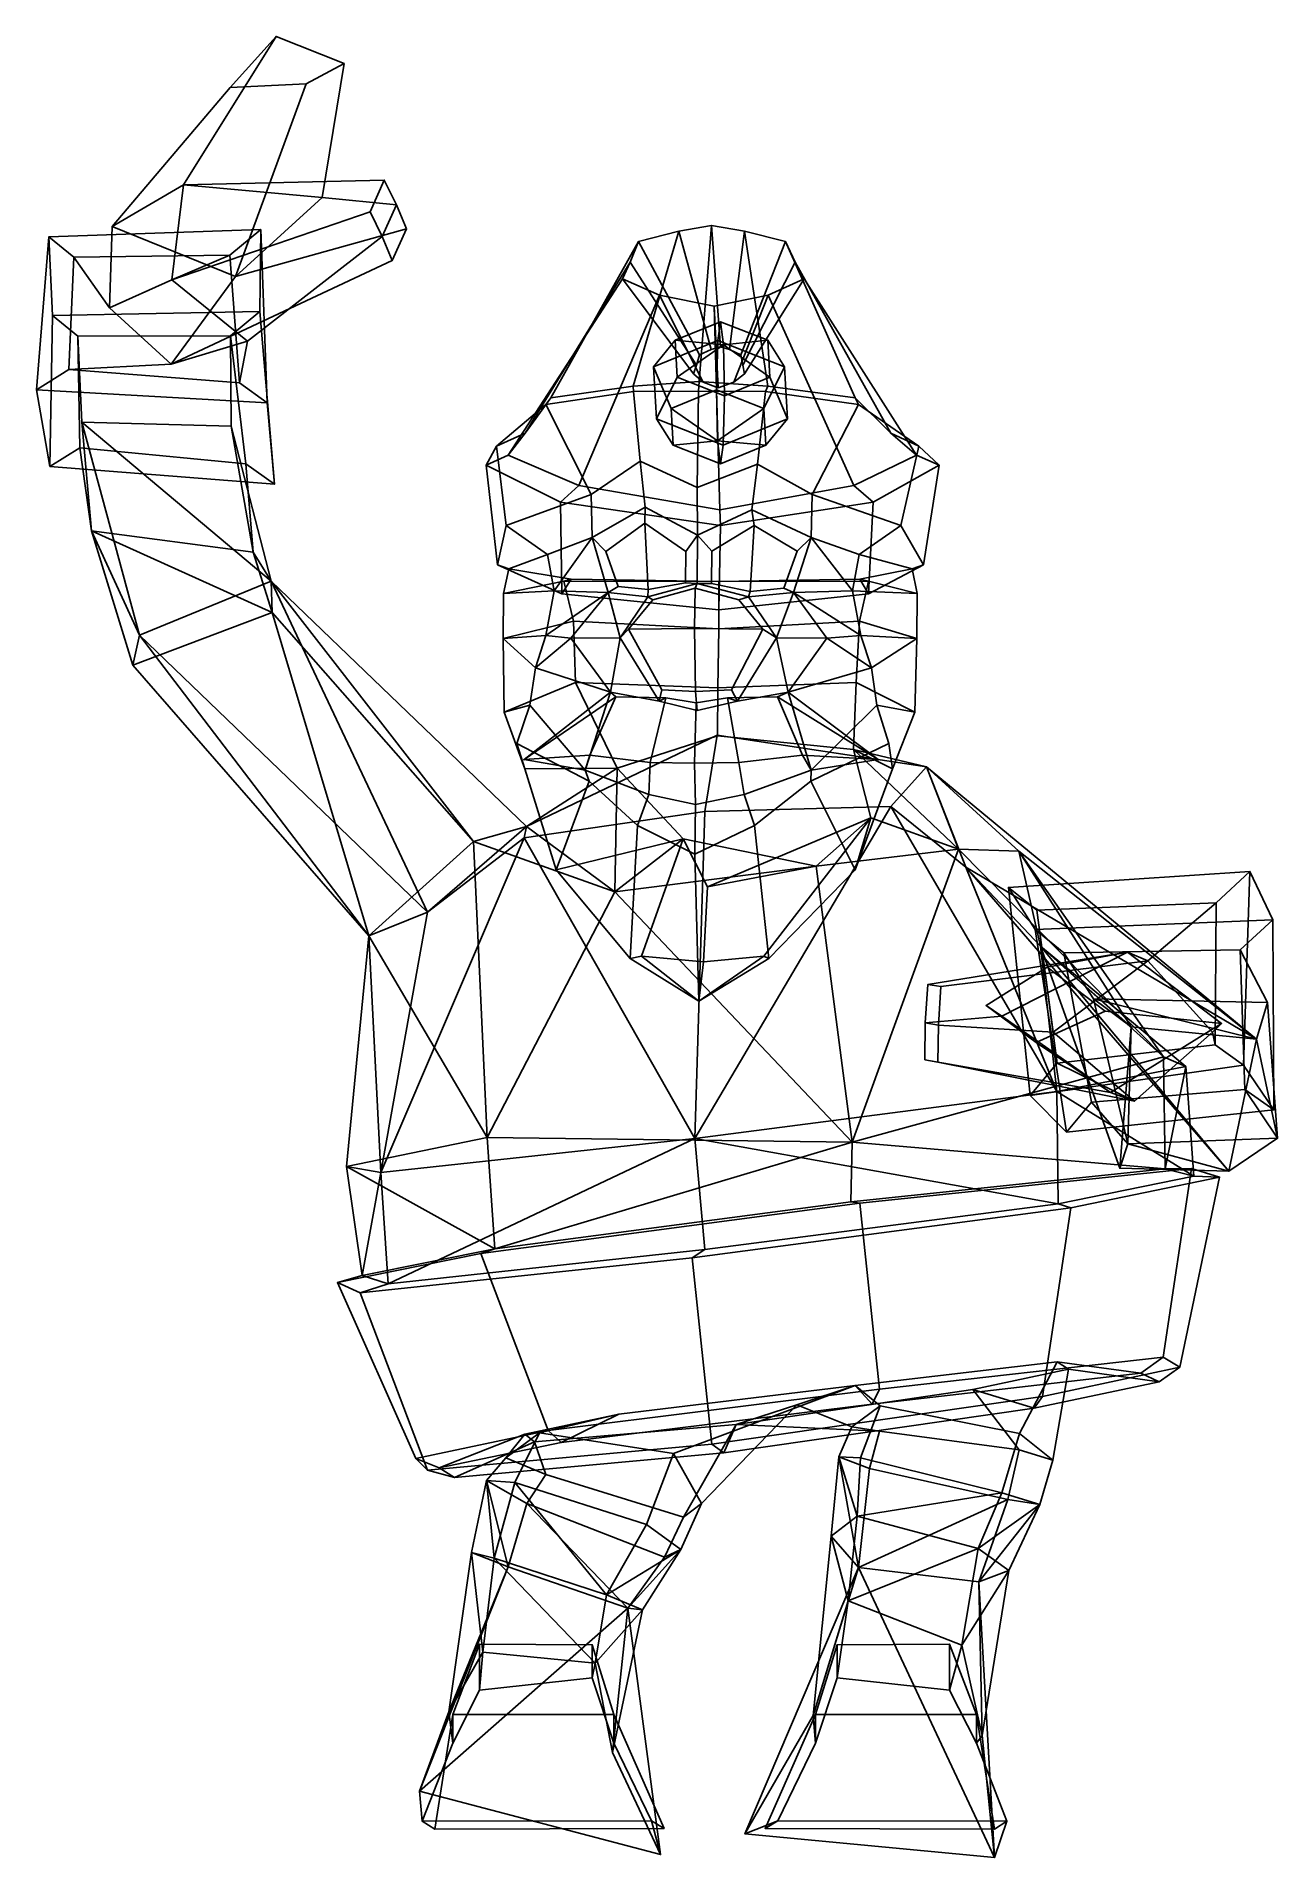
# Model space of a CAD drawing. Extents: x -201 to 163, y -161 to 372.
import ezdxf

# ---------------------------------------------------------------- set-up
doc = ezdxf.new("R2010")
doc.units = 0

msp = doc.modelspace()

# ---------------------------------------------------------------- linework, layer by layer
for p in [(-57.754356, 160.405212, 93.354721), (46.08469, 160.405212, 99.255516)]:
    msp.add_point(p)
for points in [[(-143.930389, 357.353241, 101.132492), (-130.457932, 372.354248, 92.824806), (-157.617752, 328.821533, 46.585899), (-178.511993, 316.669342, 73.700836)], [(-110.497147, 364.397156, 93.56192), (-116.967522, 325.145966, 55.899643), (-157.617752, 328.821533, 46.585899), (-130.457932, 372.354248, 92.824806)], [(-121.657791, 358.460968, 108.20385), (-110.497147, 364.397156, 93.56192), (-130.457932, 372.354248, 92.824806), (-143.930389, 357.353241, 101.132492)], [(-121.657791, 358.460968, 108.20385), (-142.359634, 302.001587, 74.402344), (-116.967522, 325.145966, 55.899643), (-110.497147, 364.397156, 93.56192)], [(-121.657791, 358.460968, 108.20385), (-143.930389, 357.353241, 101.132492), (-178.511993, 316.669342, 73.700836), (-142.359634, 302.001587, 74.402344)], [(-178.511993, 316.669342, 73.700836), (-157.617752, 328.821533, 46.585899), (-160.995712, 301.031219, 26.190218), (-179.247055, 292.813721, 41.339855)], [(-98.759453, 330.26178, 39.941097), (-102.866394, 320.984955, 31.907679), (-160.995712, 301.031219, 26.190218), (-157.617752, 328.821533, 46.585899)], [(-95.106575, 322.969055, 47.863369), (-98.759453, 330.26178, 39.941097), (-157.617752, 328.821533, 46.585899), (-116.967522, 325.145966, 55.899643)], [(-95.106575, 322.969055, 47.863369), (-99.332581, 313.684967, 39.869812), (-102.866394, 320.984955, 31.907679), (-98.759453, 330.26178, 39.941097)], [(-99.332581, 313.684967, 39.869812), (-138.809769, 282.992889, 36.830158), (-160.995712, 301.031219, 26.190218), (-102.866394, 320.984955, 31.907679)], [(-92.255478, 316.003571, 55.862991), (-95.106575, 322.969055, 47.863369), (-116.967522, 325.145966, 55.899643), (-142.359634, 302.001587, 74.402344)], [(-92.255478, 316.003571, 55.862991), (-96.385399, 306.698883, 47.809692), (-99.332581, 313.684967, 39.869812), (-95.106575, 322.969055, 47.863369)], [(-197.078964, 313.572815, 23.549389), (-134.953918, 315.728027, 23.976912), (-135.251938, 291.747589, 2.198188), (-196.032791, 290.526428, -0.215806)], [(-197.078964, 313.572815, 23.549389), (-189.716187, 307.675354, 29.933584), (-143.98381, 308.287415, 30.933199), (-134.953918, 315.728027, 23.976912)], [(-142.359634, 302.001587, 74.402344), (-178.511993, 316.669342, 73.700836), (-179.247055, 292.813721, 41.339855), (-161.249756, 276.329742, 52.084068)], [(-92.255478, 316.003571, 55.862991), (-142.359634, 302.001587, 74.402344), (-161.249756, 276.329742, 52.084068), (-96.385399, 306.698883, 47.809692)], [(-133.036545, 264.965485, 76.369698), (-134.953918, 315.728027, 23.976912), (-143.98381, 308.287415, 30.933199), (-141.199203, 270.851624, 69.948967)], [(-130.944016, 241.124939, 53.467506), (-135.251938, 291.747589, 2.198188), (-134.953918, 315.728027, 23.976912), (-133.036545, 264.965485, 76.369698)], [(-49.889339, 266.476166, 77.467567), (-25.77914, 269.878815, 91.373344), (-12.37785, 315.237915, 34.160828), (-24.191278, 312.288696, 31.764423)], [(-6.437535, 271.231628, 99.795197), (-2.823873, 316.959106, 35.710506), (-12.37785, 315.237915, 34.160828), (-25.77914, 269.878815, 91.373344)], [(-2.875243, 280.552063, -11.808239), (-6.29905, 279.054169, -10.437109), (-24.191278, 312.288696, 31.764423), (-12.37785, 315.237915, 34.160828)], [(-0.132405, 281.426239, -12.566109), (-2.875243, 280.552063, -11.808239), (-12.37785, 315.237915, 34.160828), (-2.823873, 316.959106, 35.710506)], [(-6.437535, 271.231628, 99.795197), (13.733638, 269.878815, 93.618706), (6.844154, 315.237915, 35.253147), (-2.823873, 316.959106, 35.710506)], [(-0.132405, 281.426239, -12.566109), (-2.823873, 316.959106, 35.710506), (6.844154, 315.237915, 35.253147), (2.506918, 280.552063, -11.502388)], [(2.506918, 280.552063, -11.502388), (6.844154, 315.237915, 35.253147), (18.85301, 312.288696, 34.210484), (5.753351, 279.054169, -9.752211)], [(39.263973, 266.476166, 82.533821), (18.85301, 312.288696, 34.210484), (6.844154, 315.237915, 35.253147), (13.733638, 269.878815, 93.618706)], [(-196.778381, 246.277985, 44.327377), (-200.701416, 268.797638, 69.726799), (-197.078964, 313.572815, 23.549389), (-196.032791, 290.526428, -0.215806)], [(-200.701416, 268.797638, 69.726799), (-191.175552, 274.763245, 64.286606), (-189.716187, 307.675354, 29.933584), (-197.078964, 313.572815, 23.549389)], [(-96.385399, 306.698883, 47.809692), (-161.249756, 276.329742, 52.084068), (-138.809769, 282.992889, 36.830158), (-99.332581, 313.684967, 39.869812)], [(-57.425411, 256.056, 50.736237), (-49.889339, 266.476166, 77.467567), (-24.191278, 312.288696, 31.764423), (-26.664333, 306.214233, 28.070793)], [(-6.29905, 279.054169, -10.437109), (-7.230525, 275.968994, -7.265216), (-26.664333, 306.214233, 28.070793), (-24.191278, 312.288696, 31.764423)], [(5.753351, 279.054169, -9.752211), (18.85301, 312.288696, 34.210484), (21.728579, 306.214233, 30.820793), (6.31949, 275.968994, -6.495213)], [(49.779839, 256.056, 56.828323), (21.728579, 306.214233, 30.820793), (18.85301, 312.288696, 34.210484), (39.263973, 266.476166, 82.533821)], [(-161.249756, 276.329742, 52.084068), (-179.247055, 292.813721, 41.339855), (-189.716187, 307.675354, 29.933584), (-191.175552, 274.763245, 64.286606)], [(-179.247055, 292.813721, 41.339855), (-160.995712, 301.031219, 26.190218), (-143.98381, 308.287415, 30.933199), (-189.716187, 307.675354, 29.933584)], [(-138.809769, 282.992889, 36.830158), (-141.199203, 270.851624, 69.948967), (-143.98381, 308.287415, 30.933199), (-160.995712, 301.031219, 26.190218)], [(-62.420559, 249.604492, 28.12513), (-57.425411, 256.056, 50.736237), (-26.664333, 306.214233, 28.070793), (-28.950397, 301.314331, 25.074804)], [(-7.230525, 275.968994, -7.265216), (-8.063425, 273.480377, -4.711264), (-28.950397, 301.314331, 25.074804), (-26.664333, 306.214233, 28.070793)], [(6.31949, 275.968994, -6.495213), (21.728579, 306.214233, 30.820793), (24.339334, 301.314301, 28.103075), (6.857699, 273.480377, -3.863344)], [(57.304371, 249.604492, 34.928661), (24.339334, 301.314301, 28.103075), (21.728579, 306.214233, 30.820793), (49.779839, 256.056, 56.828323)], [(-41.74641, 240.72229, 9.566212), (-62.420559, 249.604492, 28.12513), (-28.950397, 301.314331, 25.074804), (-18.091305, 296.524536, 22.890238)], [(-8.063425, 273.480377, -4.711264), (-5.21135, 271.047699, -2.006357), (-18.091305, 296.524536, 22.890238), (-28.950397, 301.314331, 25.074804)], [(6.857699, 273.480377, -3.863344), (24.339334, 301.314301, 28.103075), (13.797623, 296.524536, 24.702375), (3.71755, 271.047699, -1.498957)], [(38.865788, 240.72229, 14.147109), (13.797623, 296.524536, 24.702375), (24.339334, 301.314301, 28.103075), (57.304371, 249.604492, 34.928661)], [(-0.410165, 233.583679, -6.271274), (-41.74641, 240.72229, 9.566212), (-18.091305, 296.524536, 22.890238), (-2.03993, 293.297699, 21.914923)], [(-5.21135, 271.047699, -2.006357), (-0.843935, 269.408813, -0.045108), (-2.03993, 293.297699, 21.914923), (-18.091305, 296.524536, 22.890238)], [(-0.410165, 233.583679, -6.271274), (-2.03993, 293.297699, 21.914923), (13.797623, 296.524536, 24.702375), (38.865788, 240.72229, 14.147109)], [(3.71755, 271.047699, -1.498957), (13.797623, 296.524536, 24.702375), (-2.03993, 293.297699, 21.914923), (-0.843935, 269.408813, -0.045108)], [(-196.778381, 246.277985, 44.327377), (-196.032791, 290.526428, -0.215806), (-188.589447, 284.520142, 6.282908), (-187.949402, 251.793793, 39.298672)], [(-196.032791, 290.526428, -0.215806), (-135.251938, 291.747589, 2.198188), (-143.816483, 284.60498, 8.882069), (-188.589447, 284.520142, 6.282908)], [(-130.944016, 241.124939, 53.467506), (-139.27977, 247.094757, 46.952084), (-143.816483, 284.60498, 8.882069), (-135.251938, 291.747589, 2.198188)], [(-0.997626, 283.223358, 2.835535), (-0.15968, 288.703918, -11.910121), (-13.455304, 283.286865, -17.809155), (-19.800499, 275.5625, -5.50695)], [(-0.15968, 288.703918, -11.910121), (0.670127, 281.998779, -26.512556), (-13.455304, 283.286865, -17.809155)], [(-0.997626, 283.223358, 2.835535), (18.629293, 275.5625, -3.323106), (13.718669, 283.286865, -16.264946), (-0.15968, 288.703918, -11.910121)], [(-0.15968, 288.703918, -11.910121), (13.718669, 283.286865, -16.264946), (0.670127, 281.998779, -26.512556)], [(-161.249756, 276.329742, 52.084068), (-191.175552, 274.763245, 64.286606), (-141.199203, 270.851624, 69.948967), (-138.809769, 282.992889, 36.830158)], [(-188.589447, 284.520142, 6.282908), (-143.816483, 284.60498, 8.882069), (-143.629623, 258.144135, -15.756038), (-187.360687, 259.267395, -19.510107)], [(-184.523911, 227.40509, 12.766713), (-187.949402, 251.793793, 39.298672), (-188.589447, 284.520142, 6.282908), (-187.360687, 259.267395, -19.510107)], [(-143.629623, 258.144135, -15.756038), (-143.816483, 284.60498, 8.882069), (-139.27977, 247.094757, 46.952084), (-137.186493, 221.185883, 21.872084)], [(-19.800499, 275.5625, -5.50695), (-13.455304, 283.286865, -17.809155), (-12.872612, 272.452759, -28.063019), (-18.976444, 260.240723, -20.008158)], [(-0.997626, 283.223358, 2.835535), (-19.800499, 275.5625, -5.50695), (-14.648479, 263.350494, 3.187592), (-1.352854, 268.767548, 9.086627)], [(-13.455304, 283.286865, -17.809155), (0.670127, 281.998779, -26.512556), (-12.872612, 272.452759, -28.063019)], [(-0.997626, 283.223358, 2.835535), (-1.352854, 268.767548, 9.086627), (12.525493, 263.350494, 4.731801), (18.629293, 275.5625, -3.323106)], [(13.718669, 283.286865, -16.264946), (14.301361, 272.452759, -26.518808), (0.670127, 281.998779, -26.512556)], [(18.629293, 275.5625, -3.323106), (19.453348, 260.240692, -17.824314), (14.301361, 272.452759, -26.518808), (13.718669, 283.286865, -16.264946)], [(0.670127, 281.998779, -26.512556), (1.005707, 267.035675, -32.417889), (-12.872612, 272.452759, -28.063019)], [(0.670127, 281.998779, -26.512556), (14.301361, 272.452759, -26.518808), (1.005707, 267.035675, -32.417889)], [(-200.701416, 268.797638, 69.726799), (-133.036545, 264.965485, 76.369698), (-141.199203, 270.851624, 69.948967), (-191.175552, 274.763245, 64.286606)], [(-19.800499, 275.5625, -5.50695), (-18.976444, 260.240723, -20.008158), (-14.065786, 252.516357, -7.066271), (-14.648479, 263.350494, 3.187592)], [(-12.872612, 272.452759, -28.063019), (1.005707, 267.035675, -32.417889), (0.65048, 252.579834, -26.166817), (-18.976444, 260.240723, -20.008158)], [(14.301361, 272.452759, -26.518808), (19.453348, 260.240692, -17.824314), (0.65048, 252.579834, -26.166817), (1.005707, 267.035675, -32.417889)], [(18.629293, 275.5625, -3.323106), (12.525493, 263.350494, 4.731801), (13.108185, 252.516357, -5.522061), (19.453348, 260.240692, -17.824314)], [(-196.778381, 246.277985, 44.327377), (-130.944016, 241.124939, 53.467506), (-133.036545, 264.965485, 76.369698), (-200.701416, 268.797638, 69.726799)], [(-25.684414, 268.319672, 96.556931), (-25.77914, 269.878815, 91.373344), (-49.889339, 266.476166, 77.467567), (-51.409798, 264.458862, 82.326294)], [(-23.734383, 247.826752, 103.782417), (-25.684414, 268.319672, 96.556931), (-51.409798, 264.458862, 82.326294), (-38.091049, 238.126465, 93.080109)], [(-6.665561, 268.422394, 103.807884), (-6.437535, 271.231628, 99.795197), (-25.77914, 269.878815, 91.373344), (-25.684414, 268.319672, 96.556931)], [(-7.021612, 240.160217, 110.073456), (-6.665561, 268.422394, 103.807884), (-25.684414, 268.319672, 96.556931), (-23.734383, 247.826752, 103.782417)], [(-1.352854, 268.767548, 9.086627), (-14.648479, 263.350494, 3.187592), (-1.017286, 253.804443, 3.181342)], [(-7.021612, 240.160217, 110.073456), (10.689083, 247.039795, 105.91954), (13.052288, 268.319672, 98.758202), (-6.665561, 268.422394, 103.807884)], [(-6.665561, 268.422394, 103.807884), (13.052288, 268.319672, 98.758202), (13.733638, 269.878815, 93.618706), (-6.437535, 271.231628, 99.795197)], [(-1.352854, 268.767548, 9.086627), (-1.017286, 253.804443, 3.181342), (12.525493, 263.350494, 4.731801)], [(10.689083, 247.039795, 105.91954), (26.64357, 238.126465, 96.758751), (40.224213, 264.458862, 87.533516), (13.052288, 268.319672, 98.758202)], [(13.052288, 268.319672, 98.758202), (40.224213, 264.458862, 87.533516), (39.263973, 266.476166, 82.533821), (13.733638, 269.878815, 93.618706)], [(-51.409798, 264.458862, 82.326294), (-49.889339, 266.476166, 77.467567), (-57.425411, 256.056, 50.736237), (-65.821701, 252.233002, 52.218353)], [(-38.091049, 238.126465, 93.080109), (-51.409798, 264.458862, 82.326294), (-65.821701, 252.233002, 52.218353), (-63.014957, 229.056763, 74.159698)], [(-14.648479, 263.350494, 3.187592), (-14.065786, 252.516357, -7.066271), (-1.017286, 253.804443, 3.181342)], [(12.525493, 263.350494, 4.731801), (-1.017286, 253.804443, 3.181342), (13.108185, 252.516357, -5.522061)], [(26.64357, 238.126465, 96.758751), (52.679832, 229.056763, 80.734207), (57.95417, 252.233002, 59.252083), (40.224213, 264.458862, 87.533516)], [(40.224213, 264.458862, 87.533516), (57.95417, 252.233002, 59.252083), (49.779839, 256.056, 56.828323), (39.263973, 266.476166, 82.533821)], [(-187.360687, 259.267395, -19.510107), (-143.629623, 258.144135, -15.756038), (-131.861786, 212.683014, -39.901463)], [(-187.360687, 259.267395, -19.510107), (-131.861786, 212.683014, -39.901463), (-170.460617, 196.828857, -52.386356)], [(-184.523911, 227.40509, 12.766713), (-187.360687, 259.267395, -19.510107), (-170.460617, 196.828857, -52.386356)], [(-137.186493, 221.185883, 21.872084), (-131.861786, 212.683014, -39.901463), (-143.629623, 258.144135, -15.756038)], [(-14.065786, 252.516357, -7.066271), (-18.976444, 260.240723, -20.008158), (0.65048, 252.579834, -26.166817), (-0.187467, 247.099274, -11.42114)], [(13.108185, 252.516357, -5.522061), (-0.187467, 247.099274, -11.42114), (0.65048, 252.579834, -26.166817), (19.453348, 260.240692, -17.824314)], [(-196.778381, 246.277985, 44.327377), (-187.949402, 251.793793, 39.298672), (-139.27977, 247.094757, 46.952084), (-130.944016, 241.124939, 53.467506)], [(-137.186493, 221.185883, 21.872084), (-139.27977, 247.094757, 46.952084), (-187.949402, 251.793793, 39.298672), (-184.523911, 227.40509, 12.766713)], [(-65.821701, 252.233002, 52.218353), (-57.425411, 256.056, 50.736237), (-62.420559, 249.604492, 28.12513), (-68.905983, 246.681549, 26.724731)], [(-63.014957, 229.056763, 74.159698), (-65.821701, 252.233002, 52.218353), (-68.905983, 246.681549, 26.724731), (-65.535339, 217.532715, 37.901592)], [(-1.017286, 253.804443, 3.181342), (-14.065786, 252.516357, -7.066271), (-0.187467, 247.099274, -11.42114)], [(-1.017286, 253.804443, 3.181342), (-0.187467, 247.099274, -11.42114), (13.108185, 252.516357, -5.522061)], [(57.95417, 252.233002, 59.252083), (63.906693, 246.681519, 34.271992), (57.304371, 249.604492, 34.928661), (49.779839, 256.056, 56.828323)], [(52.679832, 229.056763, 80.734207), (59.29155, 217.532715, 44.995049), (63.906693, 246.681519, 34.271992), (57.95417, 252.233002, 59.252083)], [(-68.905983, 246.681549, 26.724731), (-62.420559, 249.604492, 28.12513), (-41.74641, 240.72229, 9.566212), (-47.108109, 235.839966, 6.470136)], [(-65.535339, 217.532715, 37.901592), (-68.905983, 246.681549, 26.724731), (-47.108109, 235.839966, 6.470136), (-46.642574, 209.012024, 14.058866)], [(-23.734383, 247.826752, 103.782417), (-38.091049, 238.126465, 93.080109), (-37.779659, 225.544159, 92.759689), (-22.251745, 234.37738, 105.341278)], [(-7.021612, 240.160217, 110.073456), (-23.734383, 247.826752, 103.782417), (-22.251745, 234.37738, 105.341278), (-6.937256, 226.177856, 108.589005)], [(-7.021612, 240.160217, 110.073456), (-6.937256, 226.177856, 108.589005), (9.047569, 233.574036, 107.156433), (10.689083, 247.039795, 105.91954)], [(10.689083, 247.039795, 105.91954), (9.047569, 233.574036, 107.156433), (26.37048, 225.544159, 96.405106), (26.64357, 238.126465, 96.758751)], [(63.906693, 246.681519, 34.271992), (44.54372, 235.839966, 11.678375), (38.865788, 240.72229, 14.147109), (57.304371, 249.604492, 34.928661)], [(59.29155, 217.532715, 44.995049), (43.221481, 209.012024, 19.165512), (44.54372, 235.839966, 11.678375), (63.906693, 246.681519, 34.271992)], [(-47.108109, 235.839966, 6.470136), (-41.74641, 240.72229, 9.566212), (-0.410165, 233.583679, -6.271274), (-0.204358, 229.041138, -9.892942)], [(44.54372, 235.839966, 11.678375), (-0.204358, 229.041138, -9.892942), (-0.410165, 233.583679, -6.271274), (38.865788, 240.72229, 14.147109)], [(-50.908146, 220.522034, 75.538597), (-37.779659, 225.544159, 92.759689), (-38.091049, 238.126465, 93.080109), (-63.014957, 229.056763, 74.159698)], [(-46.642574, 209.012024, 14.058866), (-47.108109, 235.839966, 6.470136), (-0.204358, 229.041138, -9.892942), (-0.621082, 204.309753, -2.559707)], [(43.221481, 209.012024, 19.165512), (-0.621082, 204.309753, -2.559707), (-0.204358, 229.041138, -9.892942), (44.54372, 235.839966, 11.678375)], [(40.494743, 220.522034, 80.732689), (52.679832, 229.056763, 80.734207), (26.64357, 238.126465, 96.758751), (26.37048, 225.544159, 96.405106)], [(-22.39587, 229.741882, 103.315086), (-22.251745, 234.37738, 105.341278), (-37.779659, 225.544159, 92.759689), (-33.757137, 221.368042, 92.842445)], [(-21.394743, 210.247803, 101.549721), (-22.39587, 229.741882, 103.315086), (-33.757137, 221.368042, 92.842445), (-30.180655, 211.179688, 95.949516)], [(-22.39587, 229.741882, 103.315086), (-10.360064, 221.37085, 105.63208), (-6.937256, 226.177856, 108.589005), (-22.251745, 234.37738, 105.341278)], [(-10.360064, 221.37085, 105.63208), (-22.39587, 229.741882, 103.315086), (-21.394743, 210.247803, 101.549721), (-10.40823, 212.254028, 106.479691)], [(9.681387, 229.046631, 104.936913), (9.047569, 233.574036, 107.156433), (-6.937256, 226.177856, 108.589005), (-2.759322, 221.490204, 106.244545)], [(9.681387, 229.046631, 104.936913), (22.268822, 221.486206, 93.5186), (26.37048, 225.544159, 96.405106), (9.047569, 233.574036, 107.156433)], [(-184.523911, 227.40509, 12.766713), (-172.422913, 188.053833, -8.303731), (-131.641937, 203.499634, 12.207972)], [(-184.523911, 227.40509, 12.766713), (-131.641937, 203.499634, 12.207972), (-137.186493, 221.185883, 21.872084)], [(-184.523911, 227.40509, 12.766713), (-170.460617, 196.828857, -52.386356), (-172.422913, 188.053833, -8.303731)], [(-63.014957, 229.056763, 74.159698), (-65.535339, 217.532715, 37.901592), (-62.238503, 216.342407, 38.14867), (-50.908146, 220.522034, 75.538597)], [(-48.956207, 209.889709, 75.960823), (-37.779659, 225.544159, 92.759689), (-50.908146, 220.522034, 75.538597)], [(-33.070423, 209.339539, 96.78923), (-37.779659, 225.544159, 92.759689), (-48.956207, 209.889709, 75.960823)], [(-30.180655, 211.179688, 95.949516), (-33.757137, 221.368042, 92.842445), (-37.779659, 225.544159, 92.759689), (-33.070423, 209.339539, 96.78923)], [(-10.40823, 212.254028, 106.479691), (-7.010758, 212.00827, 109.882454), (-6.937256, 226.177856, 108.589005), (-10.360064, 221.37085, 105.63208)], [(-2.818735, 211.986145, 107.290077), (-2.759322, 221.490204, 106.244545), (-6.937256, 226.177856, 108.589005), (-7.010758, 212.00827, 109.882454)], [(-2.759322, 221.490204, 106.244545), (-2.818735, 211.986145, 107.290077), (8.494064, 209.635101, 102.617287), (9.681387, 229.046631, 104.936913)], [(8.494064, 209.635101, 102.617287), (18.397692, 210.627869, 96.88269), (22.268822, 221.486206, 93.5186), (9.681387, 229.046631, 104.936913)], [(18.397692, 210.627869, 96.88269), (21.235067, 209.339539, 99.875214), (26.37048, 225.544159, 96.405106), (22.268822, 221.486206, 93.5186)], [(21.235067, 209.339539, 99.875214), (38.507534, 209.889709, 80.931068), (26.37048, 225.544159, 96.405106)], [(38.507534, 209.889709, 80.931068), (40.494743, 220.522034, 80.732689), (26.37048, 225.544159, 96.405106)], [(52.679832, 229.056763, 80.734207), (40.494743, 220.522034, 80.732689), (55.987953, 216.342407, 44.867046), (59.29155, 217.532715, 44.995049)], [(-137.186493, 221.185883, 21.872084), (-131.641937, 203.499634, 12.207972), (-131.861786, 212.683014, -39.901463)], [(-50.908146, 220.522034, 75.538597), (-62.238503, 216.342407, 38.14867), (-63.786118, 209.054626, 38.866295), (-48.956207, 209.889709, 75.960823)], [(40.494743, 220.522034, 80.732689), (38.507534, 209.889709, 80.931068), (57.444302, 209.054626, 45.755375), (55.987953, 216.342407, 44.867046)], [(-65.535339, 217.532715, 37.901592), (-46.642574, 209.012024, 14.058866), (-43.991817, 213.3237, 12.994966), (-62.238503, 216.342407, 38.14867)], [(-63.786118, 209.054626, 38.866295), (-62.238503, 216.342407, 38.14867), (-43.991817, 213.3237, 12.994966), (-46.139393, 212.718445, 10.029466)], [(59.29155, 217.532715, 44.995049), (55.987953, 216.342407, 44.867046), (40.708313, 213.3237, 17.808165), (43.221481, 209.012024, 19.165512)], [(57.444302, 209.054626, 45.755375), (43.178009, 212.718445, 15.105048), (40.708313, 213.3237, 17.808165), (55.987953, 216.342407, 44.867046)], [(-86.082817, 115.642456, -18.251253), (-170.460617, 196.828857, -52.386356), (-131.861786, 212.683014, -39.901463)], [(-72.606361, 136.424011, 55.575726), (-57.039654, 140.775208, 17.341061), (-131.861786, 212.683014, -39.901463)], [(-72.606361, 136.424011, 55.575726), (-131.861786, 212.683014, -39.901463), (-131.641937, 203.499634, 12.207972)], [(-86.082817, 115.642456, -18.251253), (-131.861786, 212.683014, -39.901463), (-57.039654, 140.775208, 17.341061)], [(-63.931877, 195.861847, 41.047375), (-63.786118, 209.054626, 38.866295), (-46.139393, 212.718445, 10.029466), (-43.315201, 201.020599, 8.709965)], [(-48.956207, 209.889709, 75.960823), (-63.786118, 209.054626, 38.866295), (-63.931877, 195.861847, 41.047375), (-51.385853, 196.790497, 75.6782)], [(-51.385853, 196.790497, 75.6782), (-33.070423, 209.339539, 96.78923), (-48.956207, 209.889709, 75.960823)], [(-44.063282, 195.985901, 99.353226), (-33.070423, 209.339539, 96.78923), (-51.385853, 196.790497, 75.6782)], [(-46.642574, 209.012024, 14.058866), (-0.621082, 204.309753, -2.559707), (-0.672303, 212.620514, -1.658324), (-43.991817, 213.3237, 12.994966)], [(-46.139393, 212.718445, 10.029466), (-43.991817, 213.3237, 12.994966), (-0.672303, 212.620514, -1.658324), (-0.625267, 212.636353, -2.486057)], [(-43.315201, 201.020599, 8.709965), (-46.139393, 212.718445, 10.029466), (-0.625267, 212.636353, -2.486057), (-0.708477, 198.760925, -1.021846)], [(-44.063282, 195.985901, 99.353226), (-29.627243, 196.140869, 103.212814), (-33.070423, 209.339539, 96.78923)], [(-21.394743, 210.247803, 101.549721), (-30.180655, 211.179688, 95.949516), (-33.070423, 209.339539, 96.78923), (-21.486549, 208.06192, 103.745026)], [(-29.627243, 196.140869, 103.212814), (-21.486549, 208.06192, 103.745026), (-33.070423, 209.339539, 96.78923)], [(-7.804018, 198.814697, 128.396027), (-7.569351, 210.629456, 124.266479), (-19.972486, 207.193359, 120.04126), (-27.105602, 198.629639, 120.839668)], [(-21.394743, 210.247803, 101.549721), (-21.486549, 208.06192, 103.745026), (-7.010758, 212.00827, 109.882454), (-10.40823, 212.254028, 106.479691)], [(-7.569351, 210.629456, 124.266479), (-7.010758, 212.00827, 109.882454), (-21.486549, 208.06192, 103.745026), (-19.972486, 207.193359, 120.04126)], [(-7.804018, 198.814697, 128.396027), (12.229342, 198.629639, 123.074928), (5.232597, 207.193359, 121.473572), (-7.569351, 210.629456, 124.266479)], [(-7.569351, 210.629456, 124.266479), (5.232597, 207.193359, 121.473572), (8.067131, 208.06192, 105.424454), (-7.010758, 212.00827, 109.882454)], [(8.494064, 209.635101, 102.617287), (-2.818735, 211.986145, 107.290077), (-7.010758, 212.00827, 109.882454), (8.067131, 208.06192, 105.424454)], [(40.521488, 201.020599, 13.474097), (-0.708477, 198.760925, -1.021846), (-0.625267, 212.636353, -2.486057), (43.178009, 212.718445, 15.105048)], [(43.221481, 209.012024, 19.165512), (40.708313, 213.3237, 17.808165), (-0.672303, 212.620514, -1.658324), (-0.621082, 204.309753, -2.559707)], [(43.178009, 212.718445, 15.105048), (-0.625267, 212.636353, -2.486057), (-0.672303, 212.620514, -1.658324), (40.708313, 213.3237, 17.808165)], [(8.494064, 209.635101, 102.617287), (8.067131, 208.06192, 105.424454), (21.235067, 209.339539, 99.875214), (18.397692, 210.627869, 96.88269)], [(16.215712, 196.140869, 105.817902), (21.235067, 209.339539, 99.875214), (8.067131, 208.06192, 105.424454)], [(30.996058, 195.985901, 103.618568), (21.235067, 209.339539, 99.875214), (16.215712, 196.140869, 105.817902)], [(40.953564, 196.790497, 80.925514), (38.507534, 209.889709, 80.931068), (21.235067, 209.339539, 99.875214)], [(30.996058, 195.985901, 103.618568), (40.953564, 196.790497, 80.925514), (21.235067, 209.339539, 99.875214)], [(38.507534, 209.889709, 80.931068), (40.953564, 196.790497, 80.925514), (57.342037, 195.861847, 47.938931), (57.444302, 209.054626, 45.755375)], [(57.342037, 195.861847, 47.938931), (40.521488, 201.020599, 13.474097), (43.178009, 212.718445, 15.105048), (57.444302, 209.054626, 45.755375)], [(-172.422913, 188.053833, -8.303731), (-103.280556, 108.771423, 21.517492), (-131.641937, 203.499634, 12.207972)], [(-103.280556, 108.771423, 21.517492), (-72.606361, 136.424011, 55.575726), (-131.641937, 203.499634, 12.207972)], [(-27.105602, 198.629639, 120.839668), (-19.972486, 207.193359, 120.04126), (-21.486549, 208.06192, 103.745026), (-29.627243, 196.140869, 103.212814)], [(12.229342, 198.629639, 123.074928), (16.215712, 196.140869, 105.817902), (8.067131, 208.06192, 105.424454), (5.232597, 207.193359, 121.473572)], [(-63.574177, 174.308289, 42.44389), (-63.931877, 195.861847, 41.047375), (-43.315201, 201.020599, 8.709965), (-42.689442, 183.034454, 11.670497)], [(-42.689442, 183.034454, 11.670497), (-43.315201, 201.020599, 8.709965), (-0.708477, 198.760925, -1.021846), (-0.960389, 181.403198, 3.411248)], [(-17.422628, 180.87915, 116.555725), (-27.105602, 198.629639, 120.839668), (-29.627243, 196.140869, 103.212814), (-18.140198, 177.55365, 103.626205)], [(-7.461043, 180.360413, 122.360542), (-7.804018, 198.814697, 128.396027), (-27.105602, 198.629639, 120.839668), (-17.422628, 180.87915, 116.555725)], [(-7.461043, 180.360413, 122.360542), (3.094022, 180.87915, 117.721611), (12.229342, 198.629639, 123.074928), (-7.804018, 198.814697, 128.396027)], [(39.564365, 183.034454, 16.344681), (-0.960389, 181.403198, 3.411248), (-0.708477, 198.760925, -1.021846), (40.521488, 201.020599, 13.474097)], [(3.094022, 180.87915, 117.721611), (4.755785, 177.55365, 104.927299), (16.215712, 196.140869, 105.817902), (12.229342, 198.629639, 123.074928)], [(56.828438, 174.308289, 49.285931), (39.564365, 183.034454, 16.344681), (40.521488, 201.020599, 13.474097), (57.342037, 195.861847, 47.938931)], [(-172.422913, 188.053833, -8.303731), (-170.460617, 196.828857, -52.386356), (-103.280556, 108.771423, 21.517492)], [(-103.280556, 108.771423, 21.517492), (-170.460617, 196.828857, -52.386356), (-86.082817, 115.642456, -18.251253)], [(-51.385853, 196.790497, 75.6782), (-63.931877, 195.861847, 41.047375), (-54.415684, 187.266846, 74.953346)], [(-56.029305, 176.337036, 75.046371), (-54.415684, 187.266846, 74.953346), (-63.931877, 195.861847, 41.047375), (-63.574177, 174.308289, 42.44389)], [(-54.415684, 187.266846, 74.953346), (-44.063282, 195.985901, 99.353226), (-51.385853, 196.790497, 75.6782)], [(-32.408783, 180.170959, 96.901337), (-44.063282, 195.985901, 99.353226), (-54.415684, 187.266846, 74.953346)], [(-32.408783, 180.170959, 96.901337), (-29.627243, 196.140869, 103.212814), (-44.063282, 195.985901, 99.353226)], [(-18.140198, 177.55365, 103.626205), (-29.627243, 196.140869, 103.212814), (-32.408783, 180.170959, 96.901337)], [(4.755785, 177.55365, 104.927299), (19.694353, 180.170959, 99.862167), (16.215712, 196.140869, 105.817902)], [(19.694353, 180.170959, 99.862167), (30.996058, 195.985901, 103.618568), (16.215712, 196.140869, 105.817902)], [(19.694353, 180.170959, 99.862167), (44.046005, 187.266846, 80.548569), (30.996058, 195.985901, 103.618568)], [(44.046005, 187.266846, 80.548569), (40.953564, 196.790497, 80.925514), (30.996058, 195.985901, 103.618568)], [(40.953564, 196.790497, 80.925514), (44.046005, 187.266846, 80.548569), (57.342037, 195.861847, 47.938931)], [(45.638699, 176.337036, 80.823792), (56.828438, 174.308289, 49.285931), (57.342037, 195.861847, 47.938931), (44.046005, 187.266846, 80.548569)], [(-56.029305, 176.337036, 75.046371), (-39.863979, 157.348297, 102.809181), (-32.408783, 180.170959, 96.901337), (-54.415684, 187.266846, 74.953346)], [(45.638699, 176.337036, 80.823792), (44.046005, 187.266846, 80.548569), (19.694353, 180.170959, 99.862167), (26.432274, 157.348297, 106.576553)], [(-57.489452, 157.698792, 46.914112), (-63.574177, 174.308289, 42.44389), (-42.689442, 183.034454, 11.670497), (-30.431665, 157.903687, 37.931606)], [(-30.431665, 157.903687, 37.931606), (-42.689442, 183.034454, 11.670497), (-0.960389, 181.403198, 3.411248), (-1.050104, 167.403717, 9.311164)], [(38.769703, 163.319763, 23.15621), (-1.050104, 167.403717, 9.311164), (-0.960389, 181.403198, 3.411248), (39.564365, 183.034454, 16.344681)], [(50.276459, 157.698792, 53.038055), (38.769703, 163.319763, 23.15621), (39.564365, 183.034454, 16.344681), (56.828438, 174.308289, 49.285931)], [(-57.489452, 157.698792, 46.914112), (-59.926731, 165.080627, 78.006195), (-56.029305, 176.337036, 75.046371), (-63.574177, 174.308289, 42.44389)], [(-56.029305, 176.337036, 75.046371), (-59.926731, 165.080627, 78.006195), (-38.670757, 154.121826, 93.852951), (-39.863979, 157.348297, 102.809181)], [(-30.840744, 178.757629, 111.013992), (-32.408783, 180.170959, 96.901337), (-57.754356, 160.405212, 93.354721)], [(-57.754356, 160.405212, 93.354721), (-32.408783, 180.170959, 96.901337), (-39.863979, 157.348297, 102.809181)], [(-38.442234, 161.710144, 112.988838), (-30.840744, 178.757629, 111.013992), (-57.754356, 160.405212, 93.354721)], [(-16.173698, 178.495422, 111.964905), (-30.840744, 178.757629, 111.013992), (-38.442234, 161.710144, 112.988838), (-20.749767, 159.523376, 122.676933)], [(-30.840744, 178.757629, 111.013992), (-16.173698, 178.495422, 111.964905), (-18.140198, 177.55365, 103.626205), (-32.408783, 180.170959, 96.901337)], [(-20.749767, 159.523376, 122.676933), (-7.818501, 159.320251, 124.096687), (-7.314191, 177.082825, 115.222099), (-16.173698, 178.495422, 111.964905)], [(-7.461043, 180.360413, 122.360542), (-17.422628, 180.87915, 116.555725), (-18.140198, 177.55365, 103.626205), (-7.02813, 174.769409, 110.188156)], [(-7.314191, 177.082825, 115.222099), (-7.02813, 174.769409, 110.188156), (-18.140198, 177.55365, 103.626205), (-16.173698, 178.495422, 111.964905)], [(5.190357, 159.523376, 124.151016), (1.857282, 178.495422, 112.98954), (-7.314191, 177.082825, 115.222099), (-7.818501, 159.320251, 124.096687)], [(-7.461043, 180.360413, 122.360542), (-7.02813, 174.769409, 110.188156), (4.755785, 177.55365, 104.927299), (3.094022, 180.87915, 117.721611)], [(-7.314191, 177.082825, 115.222099), (1.857282, 178.495422, 112.98954), (4.755785, 177.55365, 104.927299), (-7.02813, 174.769409, 110.188156)], [(16.537632, 178.757629, 113.706337), (19.694353, 180.170959, 99.862167), (4.755785, 177.55365, 104.927299), (1.857282, 178.495422, 112.98954)], [(1.857282, 178.495422, 112.98954), (5.190357, 159.523376, 124.151016), (23.866459, 161.710144, 116.529617), (16.537632, 178.757629, 113.706337)], [(16.537632, 178.757629, 113.706337), (46.08469, 160.405212, 99.255516), (19.694353, 180.170959, 99.862167)], [(23.866459, 161.710144, 116.529617), (46.08469, 160.405212, 99.255516), (16.537632, 178.757629, 113.706337)], [(46.08469, 160.405212, 99.255516), (26.432274, 157.348297, 106.576553), (19.694353, 180.170959, 99.862167)], [(45.638699, 176.337036, 80.823792), (26.432274, 157.348297, 106.576553), (26.261356, 154.121826, 97.542809), (49.175732, 165.080627, 84.206085)], [(50.276459, 157.698792, 53.038055), (56.828438, 174.308289, 49.285931), (45.638699, 176.337036, 80.823792), (49.175732, 165.080627, 84.206085)], [(-1.170718, 167.522034, 5.857454), (-4.767074, 145.201294, -45.572201), (-57.743526, 137.492004, -27.743841), (-57.039654, 140.775208, 17.341061)], [(-1.170718, 167.522034, 5.857454), (-57.039654, 140.775208, 17.341061), (-30.431665, 157.903687, 37.931606), (-1.050104, 167.403717, 9.311164)], [(-1.170718, 167.522034, 5.857454), (60.183987, 158.292145, -9.678647), (49.788261, 146.650696, -44.229546), (-4.767074, 145.201294, -45.572201)], [(-1.050104, 167.403717, 9.311164), (38.769703, 163.319763, 23.15621), (60.183987, 158.292145, -9.678647), (-1.170718, 167.522034, 5.857454)], [(-38.670757, 154.121826, 93.852951), (-59.926731, 165.080627, 78.006195), (-57.489452, 157.698792, 46.914112), (-48.335938, 128.059723, 63.470047)], [(-39.863979, 157.348297, 102.809181), (-38.442234, 161.710144, 112.988838), (-57.754356, 160.405212, 93.354721)], [(-20.749767, 159.523376, 122.676933), (-38.442234, 161.710144, 112.988838), (-39.863979, 157.348297, 102.809181), (-21.188065, 150.219177, 112.735298)], [(5.190357, 159.523376, 124.151016), (6.752088, 150.219177, 114.323036), (26.432274, 157.348297, 106.576553), (23.866459, 161.710144, 116.529617)], [(26.432274, 157.348297, 106.576553), (46.08469, 160.405212, 99.255516), (23.866459, 161.710144, 116.529617)], [(26.261356, 154.121826, 97.542809), (39.306301, 128.059723, 68.450432), (50.276459, 157.698792, 53.038055), (49.175732, 165.080627, 84.206085)], [(39.306301, 128.059723, 68.450432), (43.869797, 143.304779, 46.263054), (38.769703, 163.319763, 23.15621), (50.276459, 157.698792, 53.038055)], [(69.631088, 134.190552, 40.129684), (38.769703, 163.319763, 23.15621), (43.869797, 143.304779, 46.263054)], [(60.183987, 158.292145, -9.678647), (38.769703, 163.319763, 23.15621), (69.631088, 134.190552, 40.129684)], [(-48.335938, 128.059723, 63.470047), (-57.489452, 157.698792, 46.914112), (-30.431665, 157.903687, 37.931606), (-11.160645, 137.134949, 63.094646)], [(-57.039654, 140.775208, 17.341061), (-31.109299, 121.609131, 70.442894), (-30.431665, 157.903687, 37.931606)], [(-24.481689, 141.068726, 114.604088), (-21.188065, 150.219177, 112.735298), (-39.863979, 157.348297, 102.809181), (-38.670757, 154.121826, 93.852951)], [(-31.109299, 121.609131, 70.442894), (-11.160645, 137.134949, 63.094646), (-30.431665, 157.903687, 37.931606)], [(-7.818501, 159.320251, 124.096687), (-20.749767, 159.523376, 122.676933), (-21.188065, 150.219177, 112.735298), (-7.528493, 147.255249, 118.993271)], [(-7.818501, 159.320251, 124.096687), (-7.528493, 147.255249, 118.993271), (6.752088, 150.219177, 114.323036), (5.190357, 159.523376, 124.151016)], [(9.812799, 141.068726, 116.552917), (26.261356, 154.121826, 97.542809), (26.432274, 157.348297, 106.576553), (6.752088, 150.219177, 114.323036)], [(71.692131, 128.905334, -37.688511), (49.788261, 146.650696, -44.229546), (60.183987, 158.292145, -9.678647)], [(87.243958, 133.600098, 37.326012), (60.183987, 158.292145, -9.678647), (69.631088, 134.190552, 40.129684)], [(87.243958, 133.600098, 37.326012), (156.964569, 78.489243, -13.165181), (60.183987, 158.292145, -9.678647)], [(71.692131, 128.905334, -37.688511), (60.183987, 158.292145, -9.678647), (156.964569, 78.489243, -13.165181)], [(-26.644272, 102.074829, 96.519478), (-24.481689, 141.068726, 114.604088), (-38.670757, 154.121826, 93.852951), (-48.335938, 128.059723, 63.470047)], [(-7.695878, 132.726593, 121.93882), (-7.528493, 147.255249, 118.993271), (-21.188065, 150.219177, 112.735298), (-24.481689, 141.068726, 114.604088)], [(-7.695878, 132.726593, 121.93882), (9.812799, 141.068726, 116.552917), (6.752088, 150.219177, 114.323036), (-7.528493, 147.255249, 118.993271)], [(14.01021, 102.074829, 98.82972), (39.306301, 128.059723, 68.450432), (26.261356, 154.121826, 97.542809), (9.812799, 141.068726, 116.552917)], [(-7.660552, 49.333496, -100.600281), (-57.743526, 137.492004, -27.743841), (-4.767074, 145.201294, -45.572201)], [(98.437614, 63.108765, -88.304771), (-7.660552, 49.333496, -100.600281), (49.788261, 146.650696, -44.229546)], [(-7.660552, 49.333496, -100.600281), (-4.767074, 145.201294, -45.572201), (49.788261, 146.650696, -44.229546)], [(98.437614, 63.108765, -88.304771), (49.788261, 146.650696, -44.229546), (71.692131, 128.905334, -37.688511)], [(-86.082817, 115.642456, -18.251253), (-57.039654, 140.775208, 17.341061), (-57.743526, 137.492004, -27.743841)], [(-72.606361, 136.424011, 55.575726), (-31.109299, 121.609131, 70.442894), (-57.039654, 140.775208, 17.341061)], [(-6.501332, 89.559357, 100.917854), (-7.695878, 132.726593, 121.93882), (-24.481689, 141.068726, 114.604088), (-26.644272, 102.074829, 96.519478)], [(-6.501332, 89.559357, 100.917854), (14.01021, 102.074829, 98.82972), (9.812799, 141.068726, 116.552917), (-7.695878, 132.726593, 121.93882)], [(12.497644, 102.758774, 82.811058), (-5.170858, 101.122375, 77.504875), (-3.942061, 123.147736, 55.881149), (43.869797, 143.304779, 46.263054)], [(-3.942061, 123.147736, 55.881149), (27.8988, 129.162903, 61.374382), (43.869797, 143.304779, 46.263054)], [(14.01021, 102.074829, 98.82972), (12.497644, 102.758774, 82.811058), (43.869797, 143.304779, 46.263054), (39.306301, 128.059723, 68.450432)], [(27.8988, 129.162903, 61.374382), (69.631088, 134.190552, 40.129684), (43.869797, 143.304779, 46.263054)], [(-68.541458, 49.63591, 105.230103), (-72.606361, 136.424011, 55.575726), (-103.280556, 108.771423, 21.517492)], [(-99.771378, 39.432922, -45.688236), (-57.743526, 137.492004, -27.743841), (-7.660552, 49.333496, -100.600281)], [(-99.771378, 39.432922, -45.688236), (-86.082817, 115.642456, -18.251253), (-57.743526, 137.492004, -27.743841)], [(-68.541458, 49.63591, 105.230103), (-31.109299, 121.609131, 70.442894), (-72.606361, 136.424011, 55.575726)], [(-26.644272, 102.074829, 96.519478), (-48.335938, 128.059723, 63.470047), (-11.160645, 137.134949, 63.094646), (-23.326738, 102.758774, 80.775291)], [(27.8988, 129.162903, 61.374382), (-11.160645, 137.134949, 63.094646), (-31.109299, 121.609131, 70.442894)], [(-23.326738, 102.758774, 80.775291), (-11.160645, 137.134949, 63.094646), (-3.942061, 123.147736, 55.881149), (-5.170858, 101.122375, 77.504875)], [(-3.942061, 123.147736, 55.881149), (-11.160645, 137.134949, 63.094646), (27.8988, 129.162903, 61.374382)], [(38.392437, 48.289688, 113.011749), (69.631088, 134.190552, 40.129684), (27.8988, 129.162903, 61.374382)], [(38.392437, 48.289688, 113.011749), (129.667542, 73.311768, 62.613564), (69.631088, 134.190552, 40.129684)], [(129.667542, 73.311768, 62.613564), (87.243958, 133.600098, 37.326012), (69.631088, 134.190552, 40.129684)], [(129.667542, 73.311768, 62.613564), (93.605728, 105.680756, -5.940804), (87.243958, 133.600098, 37.326012)], [(93.605728, 105.680756, -5.940804), (120.239937, 82.037277, 22.440773), (87.243958, 133.600098, 37.326012)], [(87.243958, 133.600098, 37.326012), (120.239937, 82.037277, 22.440773), (156.964569, 78.489243, -13.165181)], [(38.392437, 48.289688, 113.011749), (27.8988, 129.162903, 61.374382), (-31.109299, 121.609131, 70.442894)], [(98.437614, 63.108765, -88.304771), (71.692131, 128.905334, -37.688511), (93.605728, 105.680756, -5.940804)], [(71.692131, 128.905334, -37.688511), (156.964569, 78.489243, -13.165181), (148.855057, 39.760712, -28.48958)], [(93.605728, 105.680756, -5.940804), (71.692131, 128.905334, -37.688511), (148.855057, 39.760712, -28.48958)], [(92.02388, 110.644714, 50.65797), (84.228363, 122.942078, 80.4114), (155.019913, 127.631531, 97.501816), (161.729782, 113.396942, 69.185417)], [(84.228363, 122.942078, 80.4114), (92.585564, 116.264343, 85.709175), (145.092407, 118.401398, 98.743263), (155.019913, 127.631531, 97.501816)], [(101.271873, 51.196686, 79.374969), (90.619751, 61.947632, 110.011635), (84.228363, 122.942078, 80.4114), (92.02388, 110.644714, 50.65797)], [(90.619751, 61.947632, 110.011635), (98.50399, 71.435913, 108.078377), (92.585564, 116.264343, 85.709175), (84.228363, 122.942078, 80.4114)], [(153.130905, 70.870605, 122.779892), (155.019913, 127.631531, 97.501816), (145.092407, 118.401398, 98.743263), (144.784454, 76.816269, 117.806519)], [(153.130905, 70.870605, 122.779892), (162.052185, 57.722473, 93.718697), (161.729782, 113.396942, 69.185417), (155.019913, 127.631531, 97.501816)], [(38.392437, 48.289688, 113.011749), (-31.109299, 121.609131, 70.442894), (-68.541458, 49.63591, 105.230103)], [(97.367294, 80.480286, 88.507126), (125.096764, 101.388351, 94.505081), (145.092407, 118.401398, 98.743263), (92.585564, 116.264343, 85.709175)], [(144.04541, 80.480286, 102.835876), (144.784454, 76.816269, 117.806519), (145.092407, 118.401398, 98.743263), (125.096764, 101.388351, 94.505081)], [(-99.771378, 39.432922, -45.688236), (-103.280556, 108.771423, 21.517492), (-86.082817, 115.642456, -18.251253)], [(92.02388, 110.644714, 50.65797), (161.729782, 113.396942, 69.185417), (152.196487, 104.631165, 70.334595), (100.50177, 103.819977, 56.054489)], [(121.214745, 60.300171, 98.393982), (97.367294, 80.480286, 88.507126), (92.585564, 116.264343, 85.709175), (98.50399, 71.435913, 108.078377)], [(162.052185, 57.722473, 93.718697), (153.553513, 63.727356, 88.676247), (152.196487, 104.631165, 70.334595), (161.729782, 113.396942, 69.185417)], [(-68.541458, 49.63591, 105.230103), (-103.280556, 108.771423, 21.517492), (-109.790329, 41.111008, 26.479601)], [(-109.790329, 41.111008, 26.479601), (-103.280556, 108.771423, 21.517492), (-99.771378, 39.432922, -45.688236)], [(101.271873, 51.196686, 79.374969), (92.02388, 110.644714, 50.65797), (100.50177, 103.819977, 56.054489), (108.560921, 59.989075, 77.57872)], [(-6.501332, 89.559357, 100.917854), (-26.644272, 102.074829, 96.519478), (-23.326738, 102.758774, 80.775291)], [(-6.501332, 89.559357, 100.917854), (-23.326738, 102.758774, 80.775291), (-5.170858, 101.122375, 77.504875)], [(-6.501332, 89.559357, 100.917854), (-5.170858, 101.122375, 77.504875), (12.497644, 102.758774, 82.811058)], [(-6.501332, 89.559357, 100.917854), (12.497644, 102.758774, 82.811058), (14.01021, 102.074829, 98.82972)], [(59.819145, 83.255447, 127.473656), (82.262321, 85.188171, 133.781601), (119.115768, 103.928314, 127.199158), (60.624084, 94.53006, 126.238625)], [(60.624084, 94.53006, 126.238625), (119.115768, 103.928314, 127.199158), (125.096764, 101.388351, 94.505081), (64.379745, 93.882187, 113.871849)], [(77.666161, 88.314453, 188.279938), (95.60231, 99.573196, 191.998398), (119.115768, 103.928314, 127.199158), (82.262321, 85.188171, 133.781601)], [(129.667542, 73.311768, 62.613564), (136.198486, 70.49411, -26.409985), (93.605728, 105.680756, -5.940804)], [(136.198486, 70.49411, -26.409985), (98.437614, 63.108765, -88.304771), (93.605728, 105.680756, -5.940804)], [(116.845055, 40.651138, 1.253097), (120.239937, 82.037277, 22.440773), (93.605728, 105.680756, -5.940804)], [(116.845055, 40.651138, 1.253097), (93.605728, 105.680756, -5.940804), (148.855057, 39.760712, -28.48958)], [(112.615891, 86.691223, 187.509781), (146.698242, 83.023895, 138.229874), (119.115768, 103.928314, 127.199158), (95.60231, 99.573196, 191.998398)], [(160.133987, 89.245422, 38.593124), (109.13501, 90.248291, 23.713587), (100.50177, 103.819977, 56.054489), (152.196487, 104.631165, 70.334595)], [(109.13501, 90.248291, 23.713587), (119.239304, 47.834961, 45.194511), (108.560921, 59.989075, 77.57872), (100.50177, 103.819977, 56.054489)], [(146.698242, 83.023895, 138.229874), (144.04541, 80.480286, 102.835876), (125.096764, 101.388351, 94.505081), (119.115768, 103.928314, 127.199158)], [(153.553513, 63.727356, 88.676247), (163.116867, 49.452774, 56.907276), (160.133987, 89.245422, 38.593124), (152.196487, 104.631165, 70.334595)], [(63.699181, 82.606628, 115.125595), (64.379745, 93.882187, 113.871849), (125.096764, 101.388351, 94.505081), (97.367294, 80.480286, 88.507126)], [(92.346703, 77.453033, 194.659286), (112.615891, 86.691223, 187.509781), (95.60231, 99.573196, 191.998398), (77.666161, 88.314453, 188.279938)], [(59.819145, 83.255447, 127.473656), (60.624084, 94.53006, 126.238625), (64.379745, 93.882187, 113.871849), (63.699181, 82.606628, 115.125595)], [(92.346703, 77.453033, 194.659286), (77.666161, 88.314453, 188.279938), (82.262321, 85.188171, 133.781601), (114.1231, 62.847931, 130.85289)], [(92.346703, 77.453033, 194.659286), (114.1231, 62.847931, 130.85289), (146.698242, 83.023895, 138.229874), (112.615891, 86.691223, 187.509781)], [(119.239304, 47.834961, 45.194511), (109.13501, 90.248291, 23.713587), (120.239937, 82.037277, 22.440773)], [(109.13501, 90.248291, 23.713587), (156.964569, 78.489243, -13.165181), (120.239937, 82.037277, 22.440773)], [(109.13501, 90.248291, 23.713587), (160.133987, 89.245422, 38.593124), (156.964569, 78.489243, -13.165181)], [(163.116867, 49.452774, 56.907276), (156.964569, 78.489243, -13.165181), (160.133987, 89.245422, 38.593124)], [(59.755287, 72.370667, 128.942719), (114.1231, 62.847931, 130.85289), (82.262321, 85.188171, 133.781601), (59.819145, 83.255447, 127.473656)], [(59.755287, 72.370667, 128.942719), (59.819145, 83.255447, 127.473656), (63.699181, 82.606628, 115.125595), (63.533394, 71.720825, 116.54142)], [(63.533394, 71.720825, 116.54142), (63.699181, 82.606628, 115.125595), (97.367294, 80.480286, 88.507126), (121.214745, 60.300171, 98.393982)], [(121.214745, 60.300171, 98.393982), (98.50399, 71.435913, 108.078377), (144.784454, 76.816269, 117.806519), (144.04541, 80.480286, 102.835876)], [(114.1231, 62.847931, 130.85289), (121.214745, 60.300171, 98.393982), (144.04541, 80.480286, 102.835876), (146.698242, 83.023895, 138.229874)], [(119.239304, 47.834961, 45.194511), (120.239937, 82.037277, 22.440773), (116.845055, 40.651138, 1.253097)], [(90.619751, 61.947632, 110.011635), (153.130905, 70.870605, 122.779892), (144.784454, 76.816269, 117.806519), (98.50399, 71.435913, 108.078377)], [(163.116867, 49.452774, 56.907276), (148.855057, 39.760712, -28.48958), (156.964569, 78.489243, -13.165181)], [(130.149384, 40.46756, 50.968536), (129.667542, 73.311768, 62.613564), (38.392437, 48.289688, 113.011749)], [(59.755287, 72.370667, 128.942719), (63.533394, 71.720825, 116.54142), (121.214745, 60.300171, 98.393982), (114.1231, 62.847931, 130.85289)], [(101.271873, 51.196686, 79.374969), (162.052185, 57.722473, 93.718697), (153.130905, 70.870605, 122.779892), (90.619751, 61.947632, 110.011635)], [(138.606201, 38.321793, -27.708818), (98.437614, 63.108765, -88.304771), (136.198486, 70.49411, -26.409985)], [(130.149384, 40.46756, 50.968536), (136.198486, 70.49411, -26.409985), (129.667542, 73.311768, 62.613564)], [(130.149384, 40.46756, 50.968536), (138.606201, 38.321793, -27.708818), (136.198486, 70.49411, -26.409985)], [(98.849106, 30.241577, -100.289757), (-7.660552, 49.333496, -100.600281), (98.437614, 63.108765, -88.304771)], [(138.606201, 38.321793, -27.708818), (98.849106, 30.241577, -100.289757), (98.437614, 63.108765, -88.304771)], [(101.271873, 51.196686, 79.374969), (108.560921, 59.989075, 77.57872), (153.553513, 63.727356, 88.676247), (162.052185, 57.722473, 93.718697)], [(119.239304, 47.834961, 45.194511), (163.116867, 49.452774, 56.907276), (153.553513, 63.727356, 88.676247), (108.560921, 59.989075, 77.57872)], [(-66.29142, 17.00293, 93.204903), (-68.541458, 49.63591, 105.230103), (-109.790329, 41.111008, 26.479601)], [(-97.59169, 6.776947, -58.053398), (-99.771378, 39.432922, -45.688236), (-7.660552, 49.333496, -100.600281)], [(-97.59169, 6.776947, -58.053398), (-7.660552, 49.333496, -100.600281), (-4.812982, 16.863922, -108.827957)], [(-66.29142, 17.00293, 93.204903), (38.392437, 48.289688, 113.011749), (-68.541458, 49.63591, 105.230103)], [(-66.29142, 17.00293, 93.204903), (38.026848, 30.78299, 101.585434), (38.392437, 48.289688, 113.011749)], [(98.849106, 30.241577, -100.289757), (-4.812982, 16.863922, -108.827957), (-7.660552, 49.333496, -100.600281)], [(130.149384, 40.46756, 50.968536), (38.392437, 48.289688, 113.011749), (38.026848, 30.78299, 101.585434)], [(119.239304, 47.834961, 45.194511), (148.855057, 39.760712, -28.48958), (163.116867, 49.452774, 56.907276)], [(119.239304, 47.834961, 45.194511), (116.845055, 40.651138, 1.253097), (148.855057, 39.760712, -28.48958)], [(-66.29142, 17.00293, 93.204903), (-109.790329, 41.111008, 26.479601), (-105.20253, 9.199097, 24.71203)], [(-105.20253, 9.199097, 24.71203), (-109.790329, 41.111008, 26.479601), (-99.771378, 39.432922, -45.688236)], [(-105.20253, 9.199097, 24.71203), (-99.771378, 39.432922, -45.688236), (-97.59169, 6.776947, -58.053398)], [(40.64967, 30.422546, 113.583908), (137.901932, 40.565796, 57.859486), (130.149384, 40.46756, 50.968536), (38.026848, 30.78299, 101.585434)], [(46.436188, -24.146065, 110.18103), (129.552704, -14.722183, 57.533768), (137.901932, 40.565796, 57.859486), (40.64967, 30.422546, 113.583908)], [(134.503586, -17.64003, -28.993731), (94.183403, -26.277542, -113.3881), (102.532623, 29.010452, -113.062386), (146.135208, 38.040039, -29.373756)], [(102.532623, 29.010452, -113.062386), (98.849106, 30.241577, -100.289757), (138.606201, 38.321793, -27.708818), (146.135208, 38.040039, -29.373756)], [(137.901932, 40.565796, 57.859486), (129.552704, -14.722183, 57.533768), (134.503586, -17.64003, -28.993731), (146.135208, 38.040039, -29.373756)], [(146.135208, 38.040039, -29.373756), (138.606201, 38.321793, -27.708818), (130.149384, 40.46756, 50.968536), (137.901932, 40.565796, 57.859486)], [(40.64967, 30.422546, 113.583908), (38.026848, 30.78299, 101.585434), (-66.29142, 17.00293, 93.204903), (-70.387421, 15.685867, 102.643379)], [(46.436188, -24.146065, 110.18103), (40.64967, 30.422546, 113.583908), (-70.387421, 15.685867, 102.643379), (-50.668121, -36.249367, 96.282707)], [(102.532623, 29.010452, -113.062386), (-8.494829, 14.36821, -124.001236), (-4.812982, 16.863922, -108.827957), (98.849106, 30.241577, -100.289757)], [(94.183403, -26.277542, -113.3881), (-2.727154, -40.208015, -127.400375), (-8.494829, 14.36821, -124.001236), (102.532623, 29.010452, -113.062386)], [(-112.484207, 7.148224, 26.23151), (-70.387421, 15.685867, 102.643379), (-66.29142, 17.00293, 93.204903), (-105.20253, 9.199097, 24.71203)], [(-105.756729, 4.130508, -68.278488), (-97.59169, 6.776947, -58.053398), (-4.812982, 16.863922, -108.827957), (-8.494829, 14.36821, -124.001236)], [(-70.387421, 15.685867, 102.643379), (-112.484207, 7.148224, 26.23151), (-89.482506, -44.394928, 19.165091), (-50.668121, -36.249367, 96.282707)], [(-86.03743, -47.804726, -74.639168), (-105.756729, 4.130508, -68.278488), (-8.494829, 14.36821, -124.001236), (-2.727154, -40.208015, -127.400375)], [(-105.756729, 4.130508, -68.278488), (-112.484207, 7.148224, 26.23151), (-105.20253, 9.199097, 24.71203), (-97.59169, 6.776947, -58.053398)], [(-89.482506, -44.394928, 19.165091), (-112.484207, 7.148224, 26.23151), (-105.756729, 4.130508, -68.278488), (-86.03743, -47.804726, -74.639168)], [(46.436188, -24.146065, 110.18103), (44.316586, -28.531151, 97.886635), (123.071724, -19.432281, 50.183331), (129.552704, -14.722183, 57.533768)], [(129.552704, -14.722183, 57.533768), (123.071724, -19.432281, 50.183331), (128.439316, -21.947067, -27.829821), (134.503586, -17.64003, -28.993731)], [(39.305401, -23.067169, 77.615219), (46.616531, -28.98278, 45.068573), (87.498466, -37.053253, 22.583385), (98.515244, -16.124817, 39.926533)], [(44.316586, -28.531151, 97.886635), (39.305401, -23.067169, 77.615219), (98.515244, -16.124817, 39.926533), (123.071724, -19.432281, 50.183331)], [(101.838333, -18.234802, -21.841246), (97.255524, -44.94194, -17.399954), (87.396843, -41.897423, -59.375679), (73.782333, -24.205208, -79.595032)], [(128.439316, -21.947067, -27.829821), (101.838333, -18.234802, -21.841246), (73.782333, -24.205208, -79.595032), (91.771446, -29.658264, -101.074966)], [(98.515244, -16.124817, 39.926533), (87.498466, -37.053253, 22.583385), (97.255524, -44.94194, -17.399954), (101.838333, -18.234802, -21.841246)], [(134.503586, -17.64003, -28.993731), (128.439316, -21.947067, -27.829821), (91.771446, -29.658264, -101.074966), (94.183403, -26.277542, -113.3881)], [(123.071724, -19.432281, 50.183331), (98.515244, -16.124817, 39.926533), (101.838333, -18.234802, -21.841246), (128.439316, -21.947067, -27.829821)], [(39.305401, -23.067169, 77.615219), (-29.995253, -31.475266, 67.557327), (-53.242275, -36.940079, 44.657043), (-13.930003, -42.955536, 68.164619)], [(46.436188, -24.146065, 110.18103), (-50.668121, -36.249367, 96.282707), (-46.846012, -39.728775, 86.717018), (44.316586, -28.531151, 97.886635)], [(44.316586, -28.531151, 97.886635), (-46.846012, -39.728775, 86.717018), (-29.995253, -31.475266, 67.557327), (39.305401, -23.067169, 77.615219)], [(22.182049, -28.661476, -5.133233), (39.305401, -23.067169, 77.615219), (-13.930003, -42.955536, 68.164619), (-5.781764, -57.590324, 7.00707)], [(94.183403, -26.277542, -113.3881), (91.771446, -29.658264, -101.074966), (0.809205, -42.745262, -112.362396), (-2.727154, -40.208015, -127.400375)], [(91.771446, -29.658264, -101.074966), (73.782333, -24.205208, -79.595032), (4.372502, -34.479958, -91.197708), (0.809205, -42.745262, -112.362396)], [(73.782333, -24.205208, -79.595032), (87.396843, -41.897423, -59.375679), (46.46019, -36.435364, -81.022293), (4.372502, -34.479958, -91.197708)], [(38.321896, -35.194519, -16.795935), (46.616531, -28.98278, 45.068573), (39.305401, -23.067169, 77.615219), (22.182049, -28.661476, -5.133233)], [(-46.846012, -39.728775, 86.717018), (-82.667931, -47.163589, 17.559944), (-57.509842, -37.268776, 12.4199), (-29.995253, -31.475266, 67.557327)], [(-29.995253, -31.475266, 67.557327), (-57.509842, -37.268776, 12.4199), (-63.140678, -44.208183, 4.79494), (-53.242275, -36.940079, 44.657043)], [(4.372502, -34.479958, -91.197708), (22.182049, -28.661476, -5.133233), (-5.781764, -57.590324, 7.00707), (-11.050472, -61.663345, -57.389698)], [(38.321896, -35.194519, -16.795935), (22.182049, -28.661476, -5.133233), (4.372502, -34.479958, -91.197708), (46.46019, -36.435364, -81.022293)], [(40.861809, -44.234253, 6.364903), (46.616531, -28.98278, 45.068573), (38.321896, -35.194519, -16.795935), (34.465263, -43.933182, -20.59462)], [(40.861809, -44.234253, 6.364903), (82.280571, -54.452049, -1.49621), (87.498466, -37.053253, 22.583385), (46.616531, -28.98278, 45.068573)], [(-50.668121, -36.249367, 96.282707), (-89.482506, -44.394928, 19.165091), (-82.667931, -47.163589, 17.559944), (-46.846012, -39.728775, 86.717018)], [(-82.667931, -47.163589, 17.559944), (-78.146286, -49.954758, -64.541283), (-54.728161, -39.555649, -51.964237), (-57.509842, -37.268776, 12.4199)], [(-78.146286, -49.954758, -64.541283), (0.809205, -42.745262, -112.362396), (4.372502, -34.479958, -91.197708), (-54.728161, -39.555649, -51.964237)], [(-60.459885, -51.452164, 19.628773), (-53.242275, -36.940079, 44.657043), (-63.140678, -44.208183, 4.79494), (-68.75618, -50.911102, 1.32946)], [(-57.509842, -37.268776, 12.4199), (-54.728161, -39.555649, -51.964237), (-51.370579, -49.100143, -36.953262), (-63.140678, -44.208183, 4.79494)], [(-21.885668, -63.793526, 34.082451), (-13.930003, -42.955536, 68.164619), (-53.242275, -36.940079, 44.657043), (-60.459885, -51.452164, 19.628773)], [(-54.728161, -39.555649, -51.964237), (4.372502, -34.479958, -91.197708), (-11.050472, -61.663345, -57.389698), (-51.370579, -49.100143, -36.953262)], [(34.465263, -43.933182, -20.59462), (38.321896, -35.194519, -16.795935), (46.46019, -36.435364, -81.022293), (43.536896, -47.338593, -48.075516)], [(84.019379, -56.469864, -36.882488), (43.536896, -47.338593, -48.075516), (46.46019, -36.435364, -81.022293), (87.396843, -41.897423, -59.375679)], [(82.280571, -54.452049, -1.49621), (93.458427, -57.870239, -18.194643), (97.255524, -44.94194, -17.399954), (87.498466, -37.053253, 22.583385)], [(-86.03743, -47.804726, -74.639168), (-2.727154, -40.208015, -127.400375), (0.809205, -42.745262, -112.362396), (-78.146286, -49.954758, -64.541283)], [(93.458427, -57.870239, -18.194643), (84.019379, -56.469864, -36.882488), (87.396843, -41.897423, -59.375679), (97.255524, -44.94194, -17.399954)], [(-89.482506, -44.394928, 19.165091), (-86.03743, -47.804726, -74.639168), (-78.146286, -49.954758, -64.541283), (-82.667931, -47.163589, 17.559944)], [(-68.75618, -50.911102, 1.32946), (-63.140678, -44.208183, 4.79494), (-51.370579, -49.100143, -36.953262), (-56.995541, -57.642708, -15.605508)], [(-21.885668, -63.793526, 34.082451), (-11.842793, -71.090996, 8.485635), (-5.781764, -57.590324, 7.00707), (-13.930003, -42.955536, 68.164619)], [(39.884872, -61.368759, 17.339478), (34.465263, -43.933182, -20.59462), (32.282326, -67.210655, -6.246609)], [(32.282326, -67.210655, -6.246609), (34.465263, -43.933182, -20.59462), (40.239204, -76.367859, -30.328382)], [(39.884872, -61.368759, 17.339478), (40.861809, -44.234253, 6.364903), (34.465263, -43.933182, -20.59462)], [(40.239204, -76.367859, -30.328382), (34.465263, -43.933182, -20.59462), (43.536896, -47.338593, -48.075516)], [(39.884872, -61.368759, 17.339478), (82.280571, -54.452049, -1.49621), (40.861809, -44.234253, 6.364903)], [(40.239204, -76.367859, -30.328382), (43.536896, -47.338593, -48.075516), (84.019379, -56.469864, -36.882488)], [(-66.515938, -73.616966, 34.139732), (-68.75618, -50.911102, 1.32946), (-73.146454, -71.97097, 17.535793)], [(-73.146454, -71.97097, 17.535793), (-68.75618, -50.911102, 1.32946), (-62.465923, -76.176819, 2.059907)], [(-66.515938, -73.616966, 34.139732), (-60.459885, -51.452164, 19.628773), (-68.75618, -50.911102, 1.32946)], [(-62.465923, -76.176819, 2.059907), (-68.75618, -50.911102, 1.32946), (-56.995541, -57.642708, -15.605508)], [(-33.576202, -84.354805, 47.073334), (-60.459885, -51.452164, 19.628773), (-66.515938, -73.616966, 34.139732)], [(-33.576202, -84.354805, 47.073334), (-21.885668, -63.793526, 34.082451), (-60.459885, -51.452164, 19.628773)], [(-56.995541, -57.642708, -15.605508), (-51.370579, -49.100143, -36.953262), (-11.050472, -61.663345, -57.389698), (-16.55591, -73.317436, -20.124136)], [(-62.465923, -76.176819, 2.059907), (-56.995541, -57.642708, -15.605508), (-27.345419, -88.29303, -2.280243)], [(-27.345419, -88.29303, -2.280243), (-56.995541, -57.642708, -15.605508), (-16.55591, -73.317436, -20.124136)], [(-11.842793, -71.090996, 8.485635), (-16.55591, -73.317436, -20.124136), (-11.050472, -61.663345, -57.389698), (-5.781764, -57.590324, 7.00707)], [(39.884872, -61.368759, 17.339478), (75.305573, -70.811882, 10.156748), (82.280571, -54.452049, -1.49621)], [(75.535889, -80.561302, -20.827364), (40.239204, -76.367859, -30.328382), (84.019379, -56.469864, -36.882488)], [(75.305573, -70.811882, 10.156748), (93.458427, -57.870239, -18.194643), (82.280571, -54.452049, -1.49621)], [(75.305573, -70.811882, 10.156748), (84.342155, -77.249451, -4.539956), (93.458427, -57.870239, -18.194643)], [(75.535889, -80.561302, -20.827364), (84.019379, -56.469864, -36.882488), (93.458427, -57.870239, -18.194643)], [(84.342155, -77.249451, -4.539956), (75.535889, -80.561302, -20.827364), (93.458427, -57.870239, -18.194643)], [(-33.576202, -84.354805, 47.073334), (-11.842793, -71.090996, 8.485635), (-21.885668, -63.793526, 34.082451)], [(37.275078, -86.095924, 11.292634), (39.884872, -61.368759, 17.339478), (32.282326, -67.210655, -6.246609)], [(37.275078, -86.095924, 11.292634), (75.305573, -70.811882, 10.156748), (39.884872, -61.368759, 17.339478)], [(26.979389, -119.778557, -6.389202), (37.275078, -86.095924, 11.292634), (32.282326, -67.210655, -6.246609)], [(26.979389, -119.778557, -6.389202), (32.282326, -67.210655, -6.246609), (40.239204, -76.367859, -30.328382)], [(-79.816895, -118.656715, -8.413929), (-69.816284, -101.233879, 12.305784), (-73.146454, -71.97097, 17.535793)], [(-79.816895, -118.656715, -8.413929), (-73.146454, -71.97097, 17.535793), (-62.465923, -76.176819, 2.059907)], [(-69.816284, -101.233879, 12.305784), (-66.515938, -73.616966, 34.139732), (-73.146454, -71.97097, 17.535793)], [(-69.816284, -101.233879, 12.305784), (-36.945839, -104.450661, 25.977018), (-66.515938, -73.616966, 34.139732)], [(-36.945839, -104.450661, 25.977018), (-33.576202, -84.354805, 47.073334), (-66.515938, -73.616966, 34.139732)], [(-33.576202, -84.354805, 47.073334), (-23.042732, -88.79538, 23.862005), (-11.842793, -71.090996, 8.485635)], [(-27.345419, -88.29303, -2.280243), (-16.55591, -73.317436, -20.124136), (-11.842793, -71.090996, 8.485635)], [(-23.042732, -88.79538, 23.862005), (-27.345419, -88.29303, -2.280243), (-11.842793, -71.090996, 8.485635)], [(70.574341, -99.101845, 4.460802), (75.305573, -70.811882, 10.156748), (37.275078, -86.095924, 11.292634)], [(70.574341, -99.101845, 4.460802), (84.342155, -77.249451, -4.539956), (75.305573, -70.811882, 10.156748)], [(-88.436638, -141.914185, -39.304787), (-79.816895, -118.656715, -8.413929), (-62.465923, -76.176819, 2.059907)], [(-88.436638, -141.914185, -39.304787), (-62.465923, -76.176819, 2.059907), (-27.345419, -88.29303, -2.280243)], [(6.997627, -154.466431, -25.386711), (26.979389, -119.778557, -6.389202), (40.239204, -76.367859, -30.328382)], [(6.997627, -154.466431, -25.386711), (40.239204, -76.367859, -30.328382), (80.147224, -161.389984, -22.520761)], [(80.147224, -161.389984, -22.520761), (40.239204, -76.367859, -30.328382), (75.535889, -80.561302, -20.827364)], [(76.478722, -125.65815, -5.409672), (84.342155, -77.249451, -4.539956), (70.574341, -99.101845, 4.460802)], [(76.478722, -125.65815, -5.409672), (75.535889, -80.561302, -20.827364), (84.342155, -77.249451, -4.539956)], [(-36.945839, -104.450661, 25.977018), (-23.042732, -88.79538, 23.862005), (-33.576202, -84.354805, 47.073334)], [(80.147224, -161.389984, -22.520761), (75.535889, -80.561302, -20.827364), (76.478722, -125.65815, -5.409672)], [(-17.726107, -160.50856, -34.259525), (-88.436638, -141.914185, -39.304787), (-27.345419, -88.29303, -2.280243)], [(-31.879616, -130.591324, -3.64365), (-23.042732, -88.79538, 23.862005), (-36.945839, -104.450661, 25.977018)], [(-17.726107, -160.50856, -34.259525), (-27.345419, -88.29303, -2.280243), (-31.879616, -130.591324, -3.64365)], [(-31.879616, -130.591324, -3.64365), (-27.345419, -88.29303, -2.280243), (-23.042732, -88.79538, 23.862005)], [(26.979389, -119.778557, -6.389202), (27.673773, -127.827744, 43.725594), (33.987896, -108.736435, 35.947453), (37.275078, -86.095924, 11.292634)], [(37.275078, -86.095924, 11.292634), (33.987896, -108.736435, 35.947453), (66.977409, -112.334427, 35.947453), (70.574341, -99.101845, 4.460802)], [(-79.816895, -118.656715, -8.413929), (-78.613716, -127.827744, 43.725594), (-70.777412, -112.334427, 35.947453), (-69.816284, -101.233879, 12.305784)], [(-31.473774, -119.444244, 102.617195), (-37.787899, -98.998032, 87.801697), (-70.777412, -98.812729, 87.801697), (-78.613716, -119.444244, 102.617195)], [(-78.613716, -119.444244, 102.617195), (-70.777412, -98.812729, 87.801697), (-70.777412, -112.334427, 35.947453), (-78.613716, -127.827744, 43.725594)], [(-37.787899, -98.998032, 87.801697), (-37.787899, -108.736435, 35.947453), (-70.777412, -112.334427, 35.947453), (-70.777412, -98.812729, 87.801697)], [(-36.945839, -104.450661, 25.977018), (-69.816284, -101.233879, 12.305784), (-70.777412, -112.334427, 35.947453), (-37.787899, -108.736435, 35.947453)], [(-31.473774, -119.444244, 102.617195), (-31.473774, -127.827744, 43.725594), (-37.787899, -108.736435, 35.947453), (-37.787899, -98.998032, 87.801697)], [(27.673773, -119.444244, 102.617195), (74.813721, -119.444244, 102.617195), (66.977409, -98.812729, 87.801697), (33.987896, -98.998032, 87.801697)], [(27.673773, -119.444244, 102.617195), (33.987896, -98.998032, 87.801697), (33.987896, -108.736435, 35.947453), (27.673773, -127.827744, 43.725594)], [(33.987896, -98.998032, 87.801697), (66.977409, -98.812729, 87.801697), (66.977409, -112.334427, 35.947453), (33.987896, -108.736435, 35.947453)], [(74.813721, -119.444244, 102.617195), (74.813721, -127.827744, 43.725594), (66.977409, -112.334427, 35.947453), (66.977409, -98.812729, 87.801697)], [(76.478722, -125.65815, -5.409672), (70.574341, -99.101845, 4.460802), (66.977409, -112.334427, 35.947453), (74.813721, -127.827744, 43.725594)], [(-31.879616, -130.591324, -3.64365), (-36.945839, -104.450661, 25.977018), (-37.787899, -108.736435, 35.947453), (-31.473774, -127.827744, 43.725594)], [(-88.436638, -141.914185, -39.304787), (-87.594154, -150.723206, 36.317848), (-78.613716, -127.827744, 43.725594), (-79.816895, -118.656715, -8.413929)], [(-83.890282, -153.02951, 102.617195), (-78.613716, -119.444244, 102.617195), (-78.613716, -127.827744, 43.725594), (-87.594154, -150.723206, 36.317848)], [(-16.70689, -152.844193, 102.617195), (-31.473774, -119.444244, 102.617195), (-78.613716, -119.444244, 102.617195), (-83.890282, -153.02951, 102.617195)], [(-16.70689, -152.844193, 102.617195), (-20.410763, -150.61731, 32.613968), (-31.473774, -127.827744, 43.725594), (-31.473774, -119.444244, 102.617195)], [(6.997627, -154.466431, -25.386711), (16.610764, -150.61731, 32.613968), (27.673773, -127.827744, 43.725594), (26.979389, -119.778557, -6.389202)], [(12.906889, -152.844193, 102.617195), (80.090286, -153.02951, 102.617195), (74.813721, -119.444244, 102.617195), (27.673773, -119.444244, 102.617195)], [(12.906889, -152.844193, 102.617195), (27.673773, -119.444244, 102.617195), (27.673773, -127.827744, 43.725594), (16.610764, -150.61731, 32.613968)], [(80.090286, -153.02951, 102.617195), (83.794151, -150.723206, 36.317848), (74.813721, -127.827744, 43.725594), (74.813721, -119.444244, 102.617195)], [(-17.726107, -160.50856, -34.259525), (-31.879616, -130.591324, -3.64365), (-31.473774, -127.827744, 43.725594), (-20.410763, -150.61731, 32.613968)], [(80.147224, -161.389984, -22.520761), (76.478722, -125.65815, -5.409672), (74.813721, -127.827744, 43.725594), (83.794151, -150.723206, 36.317848)], [(-88.436638, -141.914185, -39.304787), (-17.726107, -160.50856, -34.259525), (-20.410763, -150.61731, 32.613968), (-87.594154, -150.723206, 36.317848)], [(-83.890282, -153.02951, 102.617195), (-87.594154, -150.723206, 36.317848), (-20.410763, -150.61731, 32.613968), (-16.70689, -152.844193, 102.617195)], [(80.147224, -161.389984, -22.520761), (83.794151, -150.723206, 36.317848), (16.610764, -150.61731, 32.613968), (6.997627, -154.466431, -25.386711)], [(80.090286, -153.02951, 102.617195), (12.906889, -152.844193, 102.617195), (16.610764, -150.61731, 32.613968), (83.794151, -150.723206, 36.317848)]]:
    msp.add_3dface(points)

doc.saveas('drawing.dxf')
